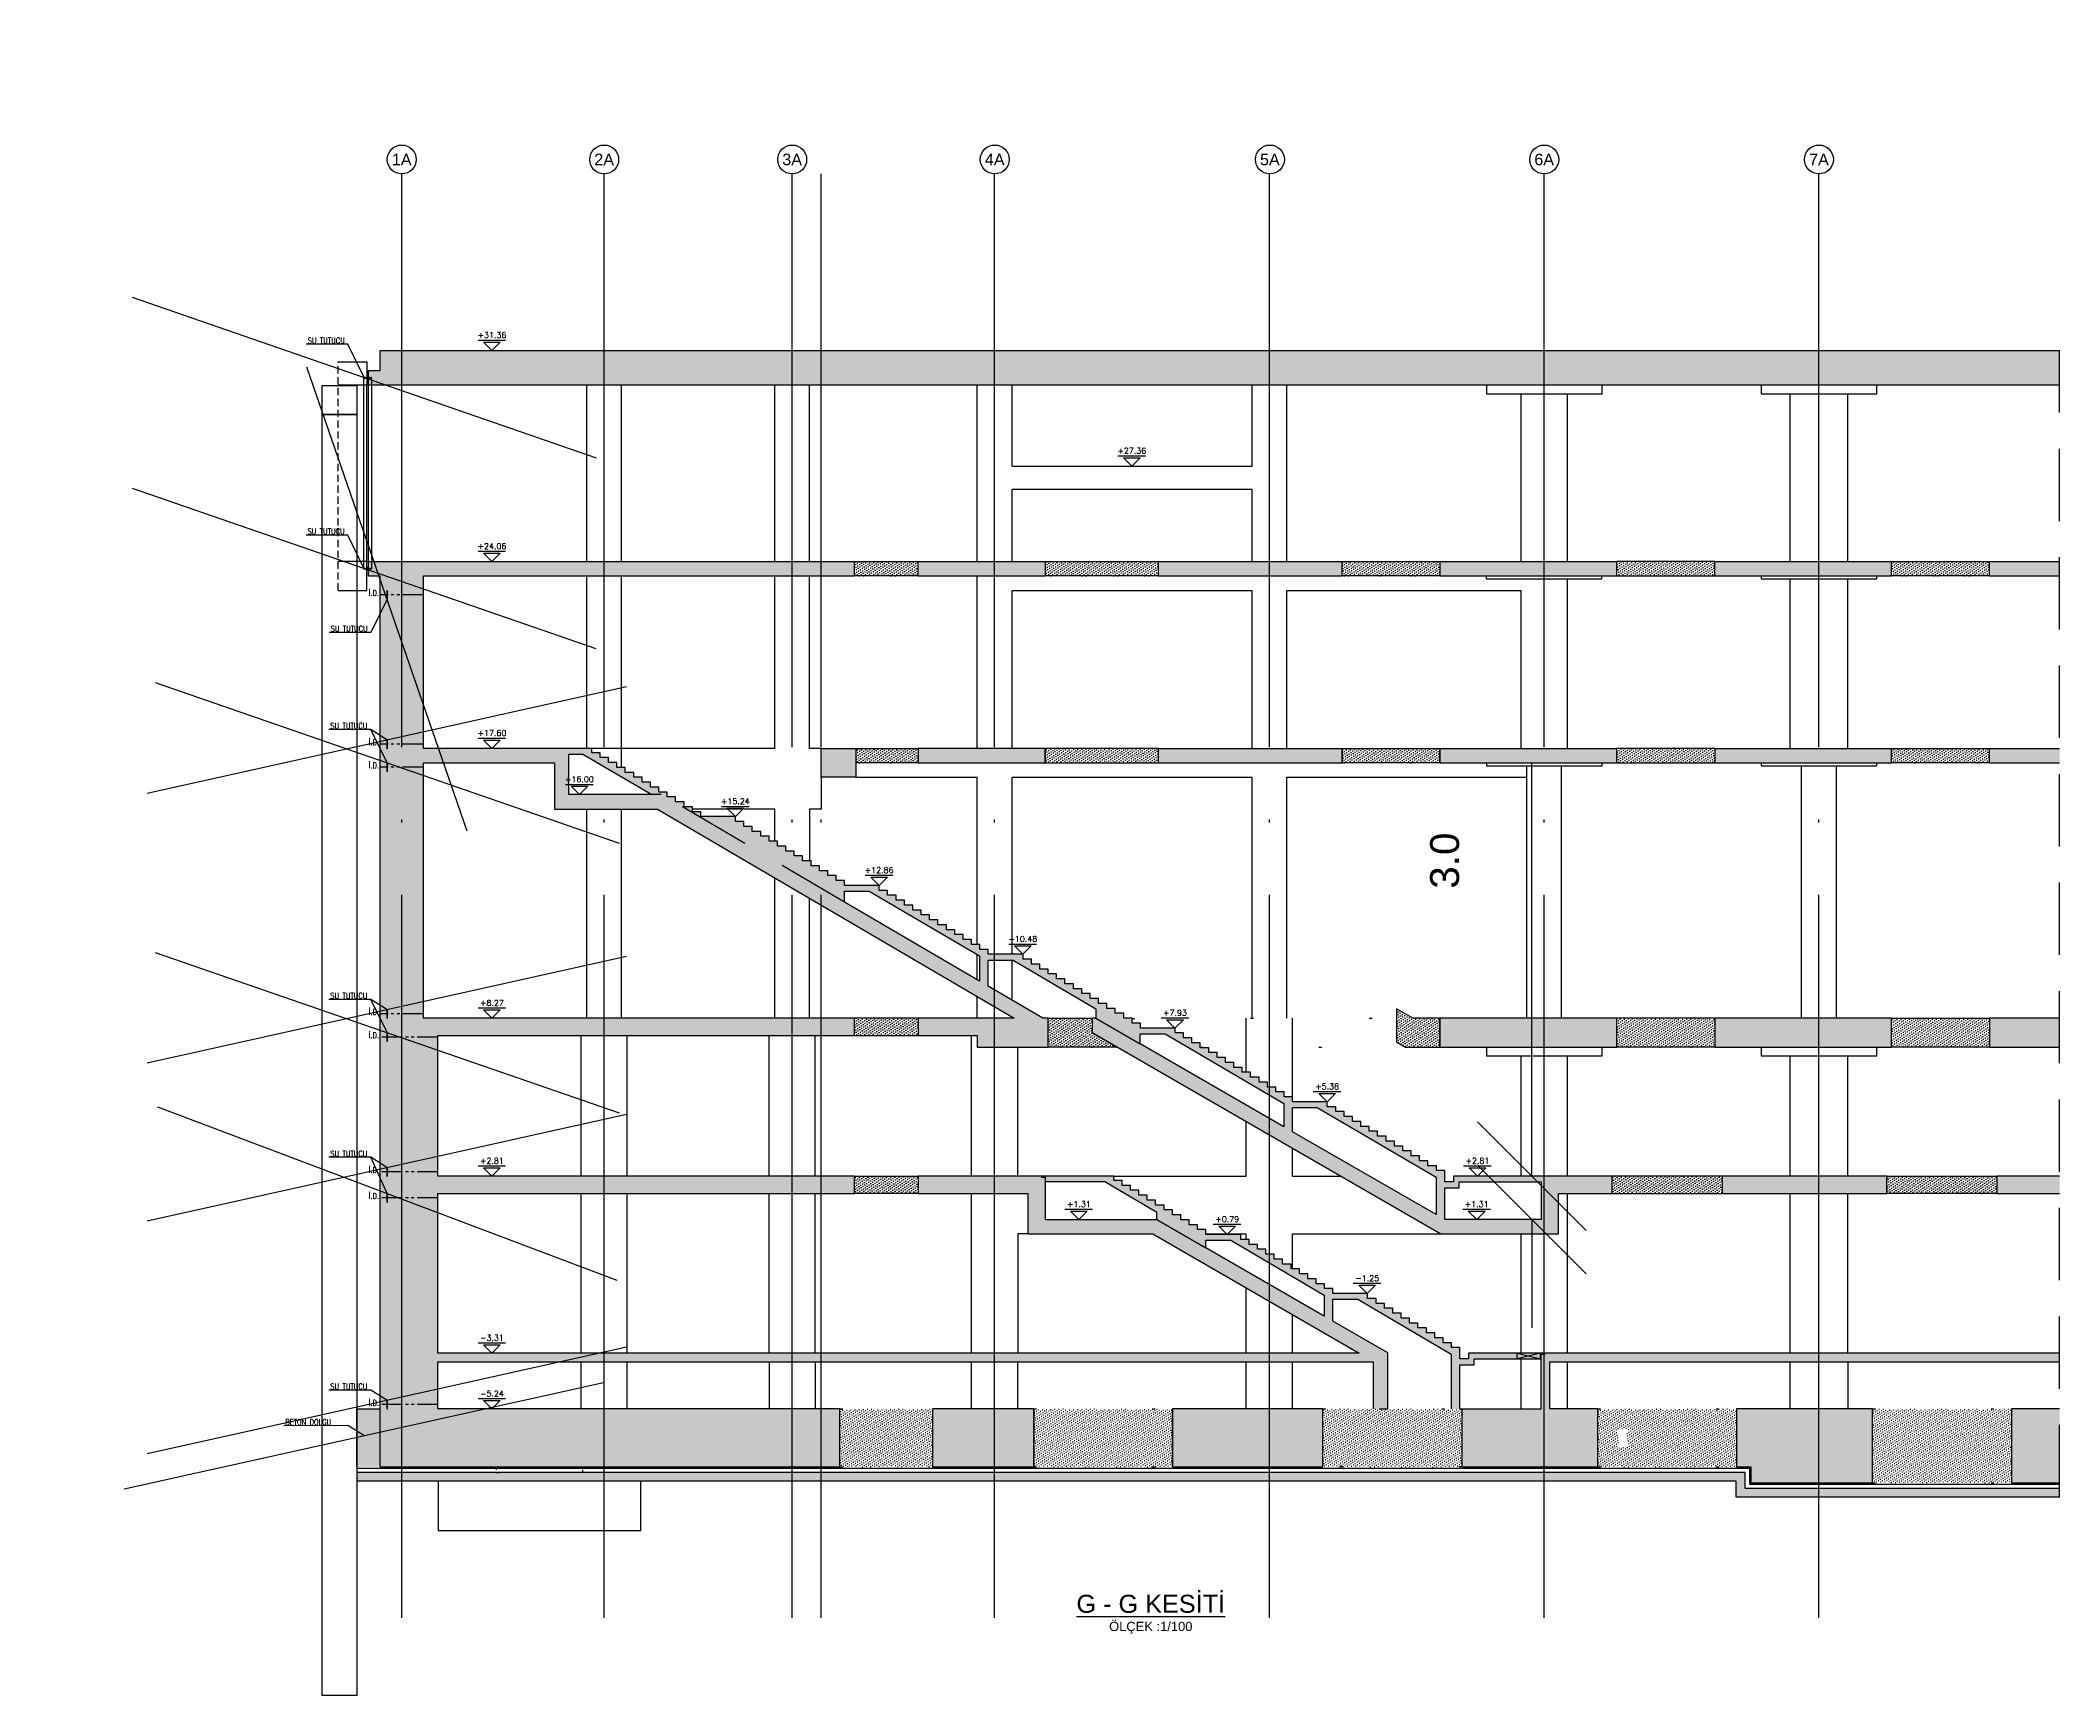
# Model space of a CAD drawing. Header units: millimetres. Extents: x 400392 to 401381, y 4543975 to 4544147.
# Drawn here: x 401148.4 to 401218.2, y 4544001.1 to 4544058.3 of the extents above; entities that cross this region are included whole.
import ezdxf
from ezdxf.enums import TextEntityAlignment as Align

# ---------------------------------------------------------------- set-up
doc = ezdxf.new("R2010")
doc.units = ezdxf.units.MM
for name, pattern in [('ACAD_ISO05W100', [33, 24, -3, 0, -3, 0, -3]), ('AKS', [3, 2.5, -0.25, 0, -0.25]), ('CIZGI', [0.4, 0.25, -0.15]), ('CONTINU', [0]), ('Dot', [4, 0, -4]), ('HIDDEN', [0.375, 0.25, -0.125]), ('UUC-ST-KAL-I05-101-U-000$0$ACAD_ISO05W100', [33, 24, -3, 0, -3, 0, -3])]:
    doc.linetypes.add(name, pattern=pattern)
for name, color, linetype in [('aks prota', 2, 'AKS'), ('caks prota', 4, 'Continuous'), ('görünüş prota', 4, 'Continuous'), ('inşaat derzi prota', 11, 'Continuous'), ('kesik prota', 2, 'CIZGI'), ('kesit prota', 1, 'Continuous'), ('kesit tarama prota', 252, 'Continuous'), ('kolon tarama prota', 252, 'Continuous'), ('kot prota', 4, 'Continuous'), ('merdiven prota', 2, 'Continuous'), ('not yazısı prota', 6, 'Continuous'), ('not çizgisi prota', 4, 'Continuous'), ('PRT-CST-rc_level', 6, 'Continuous'), ('PRT-CST-rc_levermark', 4, 'Continuous'), ('st_s_su tutucu', 2, 'Continuous'), ('st_s_ölçü', 4, 'Continuous'), ('t35 prota', 3, 'Continuous'), ('taks prota', 7, 'Continuous'), ('TARAMA', 8, 'Continuous'), ('temel prota', 6, 'Continuous'), ('tplan prota', 7, 'Continuous'), ('UUC-ST-KAL-I05-101-U-000$0$st_s_su tutucu', 2, 'Continuous'), ('ölçü prota', 4, 'Continuous')]:
    doc.layers.add(name, color=color, linetype=linetype)
doc.layers.add('PRT-KD-kazik', color=172, linetype='Continuous', lineweight=25)
doc.styles.add('Arial', font='Arial.ttf')
doc.styles.add('OLCU', font='romanstw.shx')
doc.styles.get("Standard").update_dxf_attribs({"font": 'Arial.ttf'})
doc.styles.add('TAKS', font='Arial Unicode.ttf')
doc.styles.add('TSIMPLEX', font='romanstw.shx')
doc.dimstyles.new('1-100', dxfattribs={"dimscale": 0.5, "dimtxt": 2, "dimasz": 7.5, "dimexe": 3, "dimexo": 5, "dimgap": 5, "dimtad": 3, "dimdec": 1, "dimlfac": 2, "dimzin": 9, "dimdsep": 46, "dimtxsty": 'Standard', "dimblk": 'OBLIQUE', "dimcen": 0.09, "dimclrd": 3, "dimclre": 3, "dimclrt": 1, "dimadec": 3, "dimazin": 0, "dimtfac": 1, "dimtdec": 1, "dimtofl": 0, "dimtmove": 0, "dimatfit": 3, "dimfxl": 4, "dimtolj": 1, "dimtzin": 0, "dimarcsym": 0})
doc.dimstyles.new('1-50', dxfattribs={"dimtxt": 10, "dimasz": 4, "dimexe": 4, "dimexo": 8, "dimgap": 4, "dimtad": 1, "dimdec": 1, "dimrnd": 0.05, "dimzin": 9, "dimdsep": 46, "dimtxsty": 'OLCU', "dimblk1": 'OBLIQUE', "dimblk2": 'OBLIQUE', "dimsah": 1, "dimcen": 2, "dimdle": 4, "dimclrd": 4, "dimclre": 4, "dimclrt": 3, "dimadec": 1, "dimazin": 0, "dimtfac": 1, "dimtdec": 1, "dimtix": 1, "dimtmove": 2, "dimatfit": 3, "dimldrblk": 'OBLIQUE', "dimfxl": 1, "dimtvp": 1, "dimtolj": 1, "dimtzin": 1, "dimarcsym": 0})
pattern_1 = [(36, (401060.17728, 4543702.77292), (-0.014547592, 0.087543451), [0, -0.079375])]
pattern_2 = [(36, (401039.57941, 4544167.70532), (-0.014547592, 0.08754345), [0, -0.079375])]

# ---------------------------------------------------------------- blocks, each defined once
blk = doc.blocks.new('KOTK5')
at = {"layer": 'PRT-CST-rc_levermark'}
blk.add_line((217, 160), (-213, 160), dxfattribs=at)
blk.add_lwpolyline([(130, 130), (-130, 130), (0, 0)], close=True, dxfattribs=at)
at = {"layer": 'PRT-CST-rc_level', "style": 'OLCU'}
blk.add_attdef('000.00', text='', height=90, dxfattribs=at).set_placement((0, 193), align=Align.CENTER)
blk = doc.blocks.new('_Oblique')
at = {"layer": 'st_s_ölçü', "lineweight": -2}
blk.add_line((-0.5, -0.5), (0.5, 0.5), dxfattribs=at)
blk = doc.blocks.new('D')
at = {"layer": 'st_s_su tutucu', "linetype": 'CONTINU', "ltscale": 0.2}
for p, q in [((-39988, 52508), (-39993, 52508)), ((-39993, 52508), (-39993, 52507)), ((-39993, 52507), (-39991, 52506)), ((-39991, 52499), (-39992, 52499)), ((-39992, 52499), (-39992, 52498)), ((-39991, 52506), (-39991, 52499)), ((-39990, 52506), (-39988, 52507)), ((-39990, 52499), (-39990, 52506)), ((-39989, 52499), (-39990, 52499)), ((-39989, 52498), (-39989, 52499)), ((-39988, 52507), (-39988, 52508)), ((-39993, 52449), (-39991, 52450)), ((-39993, 52448), (-39993, 52449)), ((-39988, 52448), (-39993, 52448)), ((-39992, 52498), (-39991, 52498)), ((-39991, 52489), (-39992, 52489)), ((-39992, 52489), (-39992, 52488)), ((-39992, 52488), (-39991, 52488)), ((-39991, 52479), (-39992, 52479)), ((-39992, 52479), (-39992, 52478)), ((-39992, 52478), (-39991, 52478)), ((-39992, 52468), (-39992, 52469)), ((-39992, 52469), (-39991, 52469)), ((-39991, 52468), (-39992, 52468)), ((-39992, 52458), (-39992, 52459)), ((-39992, 52459), (-39991, 52459)), ((-39991, 52458), (-39992, 52458)), ((-39991, 52498), (-39991, 52489)), ((-39991, 52488), (-39991, 52479)), ((-39991, 52469), (-39991, 52478)), ((-39991, 52459), (-39991, 52468)), ((-39991, 52450), (-39991, 52458)), ((-39990, 52489), (-39990, 52498)), ((-39990, 52498), (-39989, 52498)), ((-39989, 52489), (-39990, 52489)), ((-39990, 52479), (-39990, 52488)), ((-39990, 52488), (-39989, 52488)), ((-39989, 52479), (-39990, 52479)), ((-39990, 52478), (-39989, 52478)), ((-39990, 52478), (-39990, 52469)), ((-39990, 52469), (-39989, 52469)), ((-39989, 52468), (-39990, 52468)), ((-39990, 52468), (-39990, 52459)), ((-39990, 52459), (-39989, 52459)), ((-39989, 52458), (-39990, 52458)), ((-39990, 52458), (-39990, 52450)), ((-39990, 52450), (-39988, 52449)), ((-39989, 52488), (-39989, 52489)), ((-39989, 52478), (-39989, 52479)), ((-39989, 52469), (-39989, 52468)), ((-39989, 52459), (-39989, 52458)), ((-39988, 52449), (-39988, 52448))]:
    blk.add_line(p, q, dxfattribs=at)
blk = doc.blocks.new('*D76')
at = {"layer": 'DEFPOINTS', "color": 0, "transparency": 16777216}
for p in [(401199.935, 4544019.015), (401200.257, 4544019.015), (401200.257, 4544017.515)]:
    blk.add_point(p, dxfattribs=at)
at = {"layer": 'temel prota', "color": 3, "lineweight": -2, "transparency": 16777216}
for p, q in [((401199.935, 4544019.015), (401199.935, 4544033.331)), ((401199.935, 4544019.015), (401198.435, 4544019.015)), ((401199.935, 4544017.515), (401198.435, 4544017.515)), ((401199.935, 4544017.515), (401199.935, 4544013.765))]:
    blk.add_line(p, q, dxfattribs=at)
at = {"layer": 'temel prota', "color": 3, "lineweight": -2, "transparency": 16777216, "xscale": 3.75, "yscale": 3.75, "zscale": 3.75}
for p, rotation in [((401199.935, 4544019.015), 270), ((401199.935, 4544017.515), 90)]:
    blk.add_blockref('_Oblique', p, dxfattribs=dict(at, rotation=rotation))
at = {"layer": 'temel prota', "color": 1, "transparency": 16777216, "insert": (401196.924, 4544029.923), "char_height": 1, "attachment_point": 5, "rotation": 90}
blk.add_mtext('\\A1;3.0', dxfattribs=at)

msp = doc.modelspace()

# ---------------------------------------------------------------- hatches: boundary and pattern name
at = {"layer": 'kesit tarama prota'}
h = msp.add_hatch(color=256, dxfattribs=at)
h.dxf.hatch_style = 1
h.paths.add_polyline_path([(401160.111, 4544047.565), (401160.111, 4544046.865), (401159.711, 4544046.865), (401159.711, 4544046.365), (401218.18, 4544046.365), (401218.18, 4544047.565)])
h = msp.add_hatch(color=256, dxfattribs=at)
h.dxf.hatch_style = 1
h.paths.add_polyline_path([(401162.111, 4544023.875), (401176.511, 4544023.875), (401176.511, 4544024.475), (401161.611, 4544024.475), (401161.611, 4544033.305), (401166.144, 4544033.305), (401166.144, 4544031.705), (401169.7, 4544031.705), (401182.034, 4544024.475), (401178.711, 4544024.475), (401178.711, 4544023.875), (401180.761, 4544023.875), (401180.761, 4544023.473), (401183.208, 4544023.473), (401183.208, 4544024.475), (401183.022, 4544024.475), (401181.142, 4544025.577), (401181.142, 4544026.485), (401181.997, 4544026.485), (401184.864, 4544024.804), (401184.864, 4544024.474), (401184.729, 4544024.474), (401184.729, 4544023.975), (401196.784, 4544017.015), (401200.857, 4544017.015), (401200.857, 4544018.415), (401202.711, 4544018.415), (401202.711, 4544019.015), (401197.222, 4544019.015), (401197.222, 4544018.815), (401196.922, 4544018.815), (401196.922, 4544019.205), (401196.632, 4544019.205), (401196.632, 4544019.375), (401196.342, 4544019.375), (401196.342, 4544019.545), (401196.052, 4544019.545), (401196.052, 4544019.715), (401195.762, 4544019.715), (401195.762, 4544019.885), (401195.472, 4544019.885), (401195.472, 4544020.055), (401195.182, 4544020.055), (401195.182, 4544020.225), (401194.892, 4544020.225), (401194.892, 4544020.395), (401194.602, 4544020.395), (401194.602, 4544020.565), (401194.312, 4544020.565), (401194.312, 4544020.735), (401194.022, 4544020.735), (401194.022, 4544020.905), (401193.732, 4544020.905), (401193.732, 4544021.075), (401193.442, 4544021.075), (401193.442, 4544021.245), (401193.152, 4544021.245), (401193.152, 4544021.415), (401192.862, 4544021.415), (401192.862, 4544021.585), (401191.662, 4544021.585), (401191.662, 4544021.755), (401191.372, 4544021.755), (401191.372, 4544021.925), (401191.082, 4544021.925), (401191.082, 4544022.095), (401190.792, 4544022.095), (401190.792, 4544022.265), (401190.502, 4544022.265), (401190.502, 4544022.435), (401190.212, 4544022.435), (401190.212, 4544022.605), (401189.922, 4544022.605), (401189.922, 4544022.775), (401189.632, 4544022.775), (401189.632, 4544022.945), (401189.342, 4544022.945), (401189.342, 4544023.115), (401189.052, 4544023.115), (401189.052, 4544023.285), (401188.762, 4544023.285), (401188.762, 4544023.455), (401188.472, 4544023.455), (401188.472, 4544023.625), (401188.182, 4544023.625), (401188.182, 4544023.795), (401187.892, 4544023.795), (401187.892, 4544023.965), (401187.602, 4544023.965), (401187.602, 4544024.135), (401186.402, 4544024.135), (401186.402, 4544024.305), (401186.112, 4544024.305), (401186.112, 4544024.475), (401185.822, 4544024.475), (401185.822, 4544024.645), (401185.532, 4544024.645), (401185.532, 4544024.815), (401185.242, 4544024.815), (401185.242, 4544024.985), (401184.952, 4544024.985), (401184.952, 4544025.155), (401184.662, 4544025.155), (401184.662, 4544025.325), (401184.372, 4544025.325), (401184.372, 4544025.495), (401184.082, 4544025.495), (401184.082, 4544025.665), (401183.792, 4544025.665), (401183.792, 4544025.835), (401183.502, 4544025.835), (401183.502, 4544026.005), (401183.212, 4544026.005), (401183.212, 4544026.175), (401182.922, 4544026.175), (401182.922, 4544026.345), (401182.632, 4544026.345), (401182.632, 4544026.515), (401182.342, 4544026.515), (401182.342, 4544026.685), (401181.142, 4544026.685), (401181.142, 4544026.855), (401180.852, 4544026.855), (401180.852, 4544027.025), (401180.562, 4544027.025), (401180.562, 4544027.195), (401180.272, 4544027.195), (401180.272, 4544027.365), (401179.982, 4544027.365), (401179.982, 4544027.535), (401179.692, 4544027.535), (401179.692, 4544027.705), (401179.402, 4544027.705), (401179.402, 4544027.875), (401179.112, 4544027.875), (401179.112, 4544028.045), (401178.822, 4544028.045), (401178.822, 4544028.215), (401178.532, 4544028.215), (401178.532, 4544028.385), (401178.242, 4544028.385), (401178.242, 4544028.555), (401177.952, 4544028.555), (401177.952, 4544028.725), (401177.662, 4544028.725), (401177.662, 4544028.895), (401177.372, 4544028.895), (401177.372, 4544029.065), (401176.172, 4544029.065), (401176.172, 4544029.235), (401175.882, 4544029.235), (401175.882, 4544029.405), (401175.592, 4544029.405), (401175.592, 4544029.575), (401175.302, 4544029.575), (401175.302, 4544029.745), (401175.012, 4544029.745), (401175.012, 4544029.915), (401174.722, 4544029.915), (401174.722, 4544030.085), (401174.432, 4544030.085), (401174.432, 4544030.255), (401174.142, 4544030.255), (401174.142, 4544030.425), (401173.852, 4544030.425), (401173.852, 4544030.595), (401173.562, 4544030.595), (401173.562, 4544030.765), (401173.272, 4544030.765), (401173.272, 4544030.935), (401172.982, 4544030.935), (401172.982, 4544031.105), (401172.692, 4544031.105), (401172.692, 4544031.275), (401172.402, 4544031.275), (401172.402, 4544031.445), (401171.202, 4544031.445), (401171.202, 4544031.615), (401170.912, 4544031.615), (401170.912, 4544031.785), (401170.622, 4544031.785), (401170.622, 4544031.955), (401170.332, 4544031.955), (401170.332, 4544032.125), (401170.042, 4544032.125), (401170.042, 4544032.295), (401169.752, 4544032.295), (401169.752, 4544032.465), (401169.462, 4544032.465), (401169.462, 4544032.635), (401169.172, 4544032.635), (401169.172, 4544032.805), (401168.882, 4544032.805), (401168.882, 4544032.975), (401168.592, 4544032.975), (401168.592, 4544033.145), (401168.302, 4544033.145), (401168.302, 4544033.315), (401168.012, 4544033.315), (401168.012, 4544033.485), (401167.722, 4544033.485), (401167.722, 4544033.655), (401167.432, 4544033.655), (401167.432, 4544033.805), (401161.611, 4544033.805), (401161.611, 4544039.765), (401176.511, 4544039.765), (401176.511, 4544040.265), (401159.711, 4544040.265), (401159.711, 4544039.765), (401160.111, 4544039.765), (401160.111, 4544008.965), (401176.011, 4544008.965), (401176.011, 4544010.965), (401162.111, 4544010.965), (401162.111, 4544012.595), (401194.453, 4544012.595), (401194.453, 4544010.965), (401194.953, 4544010.965), (401194.953, 4544012.903), (401193.057, 4544013.997), (401193.057, 4544014.755), (401193.912, 4544014.755), (401197.147, 4544012.859), (401197.147, 4544010.965), (401197.447, 4544010.965), (401197.447, 4544012.495), (401197.942, 4544012.495), (401197.942, 4544012.695), (401200.253, 4544012.695), (401200.253, 4544010.965), (401197.511, 4544010.965), (401197.511, 4544008.965), (401202.211, 4544008.965), (401202.211, 4544010.965), (401200.553, 4544010.965), (401200.553, 4544012.595), (401218.18, 4544012.595), (401218.18, 4544012.895), (401197.742, 4544012.895), (401197.742, 4544012.695), (401197.447, 4544012.695), (401197.447, 4544013.085), (401197.157, 4544013.085), (401197.157, 4544013.255), (401196.867, 4544013.255), (401196.867, 4544013.425), (401196.577, 4544013.425), (401196.577, 4544013.595), (401196.287, 4544013.595), (401196.287, 4544013.765), (401195.997, 4544013.765), (401195.997, 4544013.935), (401195.707, 4544013.935), (401195.707, 4544014.105), (401195.417, 4544014.105), (401195.417, 4544014.275), (401195.127, 4544014.275), (401195.127, 4544014.445), (401194.837, 4544014.445), (401194.837, 4544014.615), (401194.547, 4544014.615), (401194.547, 4544014.785), (401194.257, 4544014.785), (401194.257, 4544014.955), (401193.057, 4544014.955), (401193.057, 4544015.125), (401192.767, 4544015.125), (401192.767, 4544015.295), (401192.477, 4544015.295), (401192.477, 4544015.465), (401192.187, 4544015.465), (401192.187, 4544015.635), (401191.897, 4544015.635), (401191.897, 4544015.805), (401191.607, 4544015.805), (401191.607, 4544015.975), (401191.317, 4544015.975), (401191.317, 4544016.145), (401191.027, 4544016.145), (401191.027, 4544016.315), (401190.737, 4544016.315), (401190.737, 4544016.485), (401190.447, 4544016.485), (401190.447, 4544016.655), (401190.157, 4544016.655), (401190.157, 4544016.825), (401189.867, 4544016.825), (401189.867, 4544016.995), (401188.667, 4544016.995), (401188.667, 4544017.165), (401188.377, 4544017.165), (401188.377, 4544017.335), (401188.087, 4544017.335), (401188.087, 4544017.505), (401187.797, 4544017.505), (401187.797, 4544017.675), (401187.507, 4544017.675), (401187.507, 4544017.845), (401187.217, 4544017.845), (401187.217, 4544018.015), (401186.927, 4544018.015), (401186.927, 4544018.185), (401186.637, 4544018.185), (401186.637, 4544018.355), (401186.347, 4544018.355), (401186.347, 4544018.525), (401186.057, 4544018.525), (401186.057, 4544018.695), (401185.767, 4544018.695), (401185.767, 4544018.865), (401185.477, 4544018.865), (401185.477, 4544019.015), (401178.711, 4544019.015), (401178.711, 4544018.415), (401182.51, 4544018.415), (401182.51, 4544017.015), (401186.83, 4544017.015), (401193.966, 4544012.895), (401162.111, 4544012.895), (401162.111, 4544018.415), (401176.511, 4544018.415), (401176.511, 4544019.015), (401162.111, 4544019.015)])
h.paths.add_polyline_path([(401166.644, 4544032.205), (401166.644, 4544033.605), (401167.122, 4544033.605), (401169.51, 4544032.205)], flags=16)
h.paths.add_polyline_path([(401176.172, 4544028.491), (401176.172, 4544028.865), (401177.027, 4544028.865), (401180.842, 4544026.629), (401180.842, 4544025.753)], flags=16)
h.paths.add_polyline_path([(401183.11, 4544018.815), (401185.167, 4544018.815), (401186.964, 4544017.761), (401186.964, 4544017.515), (401183.11, 4544017.515)], flags=16)
h.paths.add_polyline_path([(401186.392, 4544023.592), (401186.392, 4544023.935), (401187.257, 4544023.935), (401191.362, 4544021.529), (401191.362, 4544020.723)], flags=16)
h.paths.add_polyline_path([(401188.667, 4544016.795), (401189.522, 4544016.795), (401192.757, 4544014.899), (401192.757, 4544014.17), (401188.667, 4544016.532)], flags=16)
h.paths.add_polyline_path([(401191.662, 4544021.385), (401192.517, 4544021.385), (401196.622, 4544018.979), (401196.622, 4544017.686), (401191.662, 4544020.55)], flags=16)
h.paths.add_polyline_path([(401196.922, 4544018.615), (401197.422, 4544018.615), (401197.422, 4544018.815), (401200.257, 4544018.815), (401200.257, 4544017.515), (401196.922, 4544017.515)], flags=16)
h = msp.add_hatch(dxfattribs=at)
h.set_pattern_fill('DOTS', color=2, scale=0.05, angle=36)
h.set_pattern_definition(pattern_1)
h.paths.add_polyline_path([(401178.711, 4544040.265), (401176.511, 4544040.265), (401176.511, 4544039.765), (401178.711, 4544039.765)])
h = msp.add_hatch(color=256, dxfattribs=at)
h.dxf.hatch_style = 1
h.paths.add_polyline_path([(401183.11, 4544040.265), (401178.711, 4544040.265), (401178.711, 4544039.765), (401183.11, 4544039.765)])
h = msp.add_hatch(dxfattribs=at)
h.set_pattern_fill('DOTS', color=2, scale=0.05, angle=36)
h.set_pattern_definition(pattern_1)
h.paths.add_polyline_path([(401187.011, 4544040.265), (401183.11, 4544040.265), (401183.11, 4544039.765), (401187.011, 4544039.765)])
h = msp.add_hatch(color=256, dxfattribs=at)
h.dxf.hatch_style = 1
h.paths.add_polyline_path([(401193.373, 4544040.265), (401187.011, 4544040.265), (401187.011, 4544039.765), (401193.373, 4544039.765)])
h = msp.add_hatch(dxfattribs=at)
h.set_pattern_fill('DOTS', color=2, scale=0.05, angle=36)
h.set_pattern_definition([(36, (401060.17728, 4543709.23292), (-0.014547592, 0.087543451), [0, -0.079375])])
h.paths.add_polyline_path([(401196.756, 4544040.265), (401193.373, 4544040.265), (401193.373, 4544039.765), (401196.756, 4544039.765)])
h = msp.add_hatch(color=256, dxfattribs=at)
h.dxf.hatch_style = 1
h.paths.add_polyline_path([(401202.873, 4544040.265), (401196.756, 4544040.265), (401196.756, 4544039.765), (401202.873, 4544039.765)])
h = msp.add_hatch(dxfattribs=at)
h.set_pattern_fill('DOTS', color=2, scale=0.05, angle=36)
h.set_pattern_definition(pattern_1)
h.paths.add_polyline_path([(401206.256, 4544040.265), (401202.873, 4544040.265), (401202.873, 4544039.765), (401206.256, 4544039.765)])
h = msp.add_hatch(color=256, dxfattribs=at)
h.dxf.hatch_style = 1
h.paths.add_polyline_path([(401212.373, 4544040.265), (401206.256, 4544040.265), (401206.256, 4544039.765), (401212.373, 4544039.765)])
h = msp.add_hatch(dxfattribs=at)
h.set_pattern_fill('DOTS', color=2, scale=0.05, angle=36)
h.set_pattern_definition(pattern_1)
h.paths.add_polyline_path([(401215.756, 4544040.265), (401212.373, 4544040.265), (401212.373, 4544039.765), (401215.756, 4544039.765)])
h = msp.add_hatch(color=256, dxfattribs=at)
h.dxf.hatch_style = 1
h.paths.add_polyline_path([(401218.18, 4544040.265), (401215.756, 4544040.265), (401215.756, 4544039.765), (401218.18, 4544039.765)])
h = msp.add_hatch(color=256, dxfattribs=at)
h.dxf.hatch_style = 1
h.paths.add_polyline_path([(401175.361, 4544033.805), (401176.561, 4544033.805), (401176.561, 4544032.805), (401175.361, 4544032.805)])
h.paths.add_polyline_path([(401183.11, 4544033.805), (401178.711, 4544033.805), (401178.711, 4544033.305), (401183.11, 4544033.305)])
h = msp.add_hatch(dxfattribs=at)
h.set_pattern_fill('DOTS', color=2, scale=0.05, angle=36)
h.set_pattern_definition([(36, (401060.17728, 4543696.31292), (-0.014547592, 0.087543451), [0, -0.079375])])
h.paths.add_polyline_path([(401178.711, 4544033.805), (401176.561, 4544033.805), (401176.561, 4544033.305), (401178.711, 4544033.305)])
h = msp.add_hatch(dxfattribs=at)
h.set_pattern_fill('DOTS', color=2, scale=0.05, angle=36)
h.set_pattern_definition(pattern_1)
h.paths.add_polyline_path([(401187.011, 4544033.805), (401183.11, 4544033.805), (401183.11, 4544033.305), (401187.011, 4544033.305)])
h = msp.add_hatch(color=256, dxfattribs=at)
h.dxf.hatch_style = 1
h.paths.add_polyline_path([(401193.373, 4544033.805), (401187.011, 4544033.805), (401187.011, 4544033.305), (401193.373, 4544033.305)])
h = msp.add_hatch(dxfattribs=at)
h.set_pattern_fill('DOTS', color=2, scale=0.05, angle=36)
h.set_pattern_definition(pattern_1)
h.paths.add_polyline_path([(401196.756, 4544033.805), (401193.373, 4544033.805), (401193.373, 4544033.305), (401196.756, 4544033.305)])
h = msp.add_hatch(color=256, dxfattribs=at)
h.dxf.hatch_style = 1
h.paths.add_polyline_path([(401202.873, 4544033.805), (401196.756, 4544033.805), (401196.756, 4544033.305), (401202.873, 4544033.305)])
h = msp.add_hatch(dxfattribs=at)
h.set_pattern_fill('DOTS', color=2, scale=0.05, angle=36)
h.set_pattern_definition(pattern_1)
h.paths.add_polyline_path([(401206.256, 4544033.805), (401202.873, 4544033.805), (401202.873, 4544033.305), (401206.256, 4544033.305)])
h = msp.add_hatch(color=256, dxfattribs=at)
h.dxf.hatch_style = 1
h.paths.add_polyline_path([(401212.373, 4544033.805), (401206.256, 4544033.805), (401206.256, 4544033.305), (401212.373, 4544033.305)])
h = msp.add_hatch(dxfattribs=at)
h.set_pattern_fill('DOTS', color=2, scale=0.05, angle=36)
h.set_pattern_definition(pattern_1)
h.paths.add_polyline_path([(401215.756, 4544033.805), (401212.373, 4544033.805), (401212.373, 4544033.305), (401215.756, 4544033.305)])
h = msp.add_hatch(color=256, dxfattribs=at)
h.dxf.hatch_style = 1
h.paths.add_polyline_path([(401218.18, 4544033.805), (401215.756, 4544033.805), (401215.756, 4544033.305), (401218.18, 4544033.305)])
h = msp.add_hatch(dxfattribs=at)
h.set_pattern_fill('DOTS', color=2, scale=0.05, angle=36)
h.set_pattern_definition(pattern_1)
h.paths.add_polyline_path([(401178.711, 4544024.475), (401176.511, 4544024.475), (401176.511, 4544023.875), (401178.711, 4544023.875)])
h = msp.add_hatch(dxfattribs=at)
h.set_pattern_fill('DOTS', color=2, scale=0.05, angle=36)
h.set_pattern_definition([(36, (401066.87513, 4543702.77292), (-0.014547592, 0.087543451), [0, -0.079375])])
h.paths.add_polyline_path([(401184.729, 4544023.975), (401184.729, 4544024.473), (401183.208, 4544024.475), (401183.208, 4544023.473), (401185.598, 4544023.473)])
h = msp.add_hatch(dxfattribs=at)
h.set_pattern_fill('DOTS', color=2, scale=0.05, angle=36)
h.set_pattern_definition([(36, (401050.66378, 4543702.77292), (-0.014547592, 0.087543451), [0, -0.079375])])
h.paths.add_polyline_path([(401196.756, 4544024.475), (401195.821, 4544024.475), (401195.253, 4544024.802), (401195.253, 4544024.475), (401195.253, 4544023.648), (401195.553, 4544023.475), (401196.756, 4544023.475)])
h = msp.add_hatch(color=256, dxfattribs=at)
h.dxf.hatch_style = 1
h.paths.add_polyline_path([(401202.873, 4544024.475), (401196.756, 4544024.475), (401196.756, 4544023.475), (401202.873, 4544023.475)])
h = msp.add_hatch(dxfattribs=at)
h.set_pattern_fill('DOTS', color=2, scale=0.05, angle=36)
h.set_pattern_definition(pattern_1)
h.paths.add_polyline_path([(401206.256, 4544024.475), (401202.873, 4544024.475), (401202.873, 4544023.475), (401206.256, 4544023.475)])
h = msp.add_hatch(color=256, dxfattribs=at)
h.dxf.hatch_style = 1
h.paths.add_polyline_path([(401212.373, 4544024.475), (401206.256, 4544024.475), (401206.256, 4544023.475), (401212.373, 4544023.475)])
h = msp.add_hatch(dxfattribs=at)
h.set_pattern_fill('DOTS', color=2, scale=0.05, angle=36)
h.set_pattern_definition(pattern_1)
h.paths.add_polyline_path([(401215.756, 4544024.475), (401212.373, 4544024.475), (401212.373, 4544023.475), (401215.756, 4544023.475)])
h = msp.add_hatch(color=256, dxfattribs=at)
h.dxf.hatch_style = 1
h.paths.add_polyline_path([(401218.18, 4544024.475), (401215.756, 4544024.475), (401215.756, 4544023.475), (401218.18, 4544023.475)])
h = msp.add_hatch(dxfattribs=at)
h.set_pattern_fill('DOTS', color=2, scale=0.05, angle=36)
h.set_pattern_definition(pattern_1)
h.paths.add_polyline_path([(401178.711, 4544019.015), (401176.511, 4544019.015), (401176.511, 4544018.415), (401178.711, 4544018.415)])
h = msp.add_hatch(dxfattribs=at)
h.set_pattern_fill('DOTS', color=2, scale=0.05, angle=36)
h.set_pattern_definition(pattern_1)
h.paths.add_polyline_path([(401206.511, 4544019.015), (401202.711, 4544019.015), (401202.711, 4544018.415), (401206.511, 4544018.415)])
h = msp.add_hatch(color=256, dxfattribs=at)
h.dxf.hatch_style = 1
h.paths.add_polyline_path([(401212.211, 4544019.015), (401206.511, 4544019.015), (401206.511, 4544018.415), (401212.211, 4544018.415)])
h = msp.add_hatch(dxfattribs=at)
h.set_pattern_fill('DOTS', color=2, scale=0.05, angle=36)
h.set_pattern_definition(pattern_1)
h.paths.add_polyline_path([(401216.011, 4544019.015), (401212.211, 4544019.015), (401212.211, 4544018.415), (401216.011, 4544018.415)])
h = msp.add_hatch(color=256, dxfattribs=at)
h.dxf.hatch_style = 1
h.paths.add_polyline_path([(401218.18, 4544019.015), (401216.011, 4544019.015), (401216.011, 4544018.415), (401218.18, 4544018.415)])
h = msp.add_hatch(color=256, dxfattribs=at)
h.dxf.hatch_style = 1
h.paths.add_polyline_path([(401160.111, 4544010.965), (401159.311, 4544010.965), (401159.311, 4544008.965), (401160.111, 4544008.965)])
h = msp.add_hatch(dxfattribs=at)
h.set_pattern_fill('DOTS', color=2, scale=0.05, angle=36)
h.set_pattern_definition(pattern_2)
h.paths.add_polyline_path([(401179.211, 4544010.965), (401176.011, 4544010.965), (401176.011, 4544008.965), (401179.211, 4544008.965)])
h = msp.add_hatch(color=256, dxfattribs=at)
h.dxf.hatch_style = 1
h.paths.add_polyline_path([(401182.711, 4544010.965), (401179.211, 4544010.965), (401179.211, 4544008.965), (401182.711, 4544008.965)], flags=17)
h = msp.add_hatch(dxfattribs=at)
h.set_pattern_fill('DOTS', color=2, scale=0.05, angle=36)
h.set_pattern_definition(pattern_2)
h.paths.add_polyline_path([(401187.511, 4544010.965), (401182.711, 4544010.965), (401182.711, 4544008.965), (401187.511, 4544008.965)])
h = msp.add_hatch(color=256, dxfattribs=at)
h.dxf.hatch_style = 1
h.paths.add_polyline_path([(401192.711, 4544010.965), (401187.511, 4544010.965), (401187.511, 4544008.965), (401192.711, 4544008.965)])
h = msp.add_hatch(dxfattribs=at)
h.set_pattern_fill('DOTS', color=2, scale=0.05, angle=36)
h.set_pattern_definition(pattern_2)
h.paths.add_polyline_path([(401197.511, 4544010.965), (401192.711, 4544010.965), (401192.711, 4544008.965), (401197.511, 4544008.965)])
h = msp.add_hatch(dxfattribs=at)
h.set_pattern_fill('DOTS', color=2, scale=0.05, angle=36)
h.set_pattern_definition(pattern_2)
h.paths.add_polyline_path([(401207.011, 4544010.965), (401202.211, 4544010.965), (401202.211, 4544008.965), (401207.011, 4544008.965)])
h.paths.add_polyline_path([(401203.222, 4544009.658), (401203.222, 4544010.272), (401202.922, 4544010.272), (401202.922, 4544009.658)], flags=16)
h = msp.add_hatch(color=256, dxfattribs=at)
h.dxf.hatch_style = 1
h.paths.add_polyline_path([(401211.711, 4544010.965), (401207.011, 4544010.965), (401207.011, 4544008.965), (401207.503, 4544008.965), (401207.503, 4544008.415), (401211.711, 4544008.415)])
h = msp.add_hatch(dxfattribs=at)
h.set_pattern_fill('DOTS', color=2, scale=0.05, angle=36)
h.set_pattern_definition(pattern_2)
h.paths.add_polyline_path([(401216.511, 4544010.965), (401211.711, 4544010.965), (401211.711, 4544008.415), (401216.511, 4544008.415)])
h = msp.add_hatch(color=256, dxfattribs=at)
h.dxf.hatch_style = 1
h.paths.add_polyline_path([(401218.18, 4544010.965), (401216.511, 4544010.965), (401216.511, 4544008.415), (401218.18, 4544008.415)])
h = msp.add_hatch(dxfattribs=at)
h.set_pattern_fill('AR-CONC', color=253, scale=0.001)
h.set_pattern_definition([(50, (401039.57941, 4544167.70532), (0.18218467, -0.01593909), [0.01905, -0.20955]), (355, (401039.57941, 4544167.70532), (-0.03524342, 0.19105685), [0.01524, -0.16764058]), (100.451445, (401039.5946, 4544167.704), (0.14694125, 0.17511775), [0.01619001, -0.17809024]), (46.1842, (401039.5794, 4544167.75612), (0.27107904, -0.04204233), [0.028575, -0.314325]), (96.63556, (401039.602, 4544167.75262), (0.23740413, 0.24742612), [0.02428502, -0.2671356]), (351.18415, (401039.5794, 4544167.75612), (0.23740413, 0.24742612), [0.02285997, -0.25145973]), (21, (401039.60481, 4544167.74342), (0.15161439, -0.1022652), [0.01905, -0.20955]), (326, (401039.60481, 4544167.74342), (0.06180203, 0.18418797), [0.01524, -0.16764]), (71.451445, (401039.61744, 4544167.7349), (0.21341642, 0.08192277), [0.01619001, -0.17808994]), (37.5, (401039.57941, 4544167.70532), (0.003088603, 0.084555039), [0, -0.165608, 0, -0.17018, 0, -0.168275]), (7.5, (401039.57941, 4544167.70532), (0.066819663, 0.100180575), [0, -0.097028, 0, -0.161798, 0, -0.064135]), (327.5, (401039.52277, 4544167.70532), (0.135590595, -0.005728744), [0, -0.0635, 0, -0.19812, 0, -0.26289]), (317.5, (401039.49737, 4544167.70532), (0.14812918, 0.02542649), [0, -0.08255, 0, -0.131572, 0, -0.18669])])
h.paths.add_polyline_path([(401207.303, 4544008.765), (401159.311, 4544008.765), (401159.311, 4544008.465), (401207.003, 4544008.465), (401207.003, 4544007.915), (401218.18, 4544007.915), (401218.18, 4544008.215), (401207.303, 4544008.215)])

# ---------------------------------------------------------------- linework, layer by layer
at = {"layer": 'aks prota', "ltscale": 10}
for p, q in [((401160.861, 4544003.743), (401160.861, 4544053.666)), ((401167.861, 4544003.743), (401167.861, 4544053.666)), ((401174.361, 4544003.743), (401174.361, 4544053.666)), ((401175.361, 4544003.743), (401175.361, 4544053.666)), ((401181.361, 4544003.743), (401181.361, 4544053.666)), ((401190.861, 4544003.743), (401190.861, 4544053.666)), ((401200.361, 4544003.743), (401200.361, 4544053.666)), ((401209.861, 4544003.743), (401209.861, 4544053.666))]:
    msp.add_line(p, q, dxfattribs=at)
at = {"layer": 'caks prota', "ltscale": 0.05}
for centre in [(401160.861, 4544054.166), (401167.861, 4544054.166), (401174.361, 4544054.166), (401181.364, 4544054.166), (401190.877, 4544054.166), (401200.361, 4544054.166), (401209.861, 4544054.166)]:
    msp.add_circle(centre, 0.5, dxfattribs=at)
at = {"layer": 'görünüş prota'}
for p, q in [((401167.261, 4544040.265), (401167.261, 4544046.365)), ((401168.461, 4544040.265), (401168.461, 4544046.365)), ((401173.761, 4544040.265), (401173.761, 4544046.365)), ((401174.961, 4544040.265), (401174.961, 4544046.365)), ((401180.761, 4544040.265), (401180.761, 4544046.365)), ((401181.961, 4544043.566), (401181.961, 4544046.365)), ((401190.261, 4544043.566), (401190.261, 4544046.365)), ((401191.461, 4544040.265), (401191.461, 4544046.365)), ((401199.561, 4544040.265), (401199.561, 4544046.065)), ((401201.161, 4544040.265), (401201.161, 4544046.065)), ((401208.861, 4544040.265), (401208.861, 4544046.065)), ((401210.861, 4544040.265), (401210.861, 4544046.065)), ((401181.961, 4544040.265), (401181.961, 4544042.766)), ((401190.261, 4544040.265), (401190.261, 4544042.766)), ((401167.261, 4544033.805), (401167.261, 4544039.765)), ((401168.461, 4544033.145), (401168.461, 4544039.765)), ((401173.761, 4544033.805), (401173.761, 4544039.765)), ((401174.961, 4544033.805), (401174.961, 4544039.765)), ((401180.761, 4544033.805), (401180.761, 4544039.765)), ((401190.261, 4544033.805), (401190.261, 4544039.265)), ((401191.461, 4544033.805), (401191.461, 4544039.265)), ((401199.561, 4544033.805), (401199.561, 4544039.265)), ((401201.161, 4544033.805), (401201.161, 4544039.665)), ((401208.861, 4544033.805), (401208.861, 4544039.665)), ((401210.861, 4544033.805), (401210.861, 4544039.665)), ((401180.761, 4544027.025), (401180.761, 4544032.805)), ((401181.961, 4544026.685), (401181.961, 4544032.805)), ((401190.261, 4544024.474), (401190.261, 4544032.805)), ((401191.461, 4544024.474), (401191.461, 4544032.805)), ((401199.76, 4544024.475), (401199.76, 4544033.205)), ((401200.96, 4544024.475), (401200.96, 4544033.205)), ((401209.261, 4544024.475), (401209.261, 4544033.205)), ((401210.461, 4544024.475), (401210.461, 4544033.205)), ((401167.261, 4544024.475), (401167.261, 4544031.705)), ((401168.461, 4544024.475), (401168.461, 4544031.705)), ((401173.761, 4544024.475), (401173.761, 4544029.324)), ((401174.961, 4544024.475), (401174.961, 4544028.621)), ((401180.761, 4544025.801), (401180.761, 4544026.676)), ((401181.961, 4544025.097), (401181.961, 4544026.485)), ((401180.761, 4544024.475), (401180.761, 4544025.221)), ((401190.061, 4544022.605), (401190.061, 4544024.474)), ((401191.661, 4544021.755), (401191.661, 4544024.474)), ((401167.061, 4544019.015), (401167.061, 4544023.875)), ((401168.661, 4544019.015), (401168.661, 4544023.875)), ((401173.561, 4544019.015), (401173.561, 4544023.875)), ((401175.161, 4544019.015), (401175.161, 4544023.875)), ((401180.561, 4544019.015), (401180.56, 4544023.875)), ((401182.161, 4544019.015), (401182.16, 4544023.473)), ((401199.561, 4544019.015), (401199.561, 4544023.175)), ((401201.161, 4544019.015), (401201.161, 4544023.175)), ((401208.861, 4544019.015), (401208.861, 4544023.175)), ((401210.861, 4544019.015), (401210.861, 4544023.175)), ((401190.061, 4544019.015), (401190.061, 4544020.897)), ((401191.661, 4544019.015), (401191.661, 4544019.973)), ((401167.061, 4544012.895), (401167.061, 4544018.415)), ((401168.661, 4544012.895), (401168.661, 4544018.415)), ((401173.561, 4544012.895), (401173.561, 4544018.415)), ((401175.161, 4544012.895), (401175.161, 4544018.415)), ((401180.561, 4544012.895), (401180.561, 4544018.415)), ((401201.161, 4544012.895), (401201.161, 4544018.415)), ((401208.861, 4544012.895), (401208.861, 4544018.415)), ((401210.861, 4544012.895), (401210.861, 4544018.415)), ((401190.061, 4544016.825), (401190.061, 4544017.015)), ((401191.661, 4544015.805), (401191.661, 4544017.015)), ((401199.561, 4544012.895), (401199.561, 4544017.015)), ((401190.061, 4544012.895), (401190.061, 4544015.15)), ((401191.661, 4544012.895), (401191.661, 4544014.226)), ((401167.061, 4544010.965), (401167.061, 4544012.595)), ((401168.661, 4544010.965), (401168.661, 4544012.595)), ((401173.561, 4544012.595), (401173.561, 4544010.965)), ((401175.161, 4544012.595), (401175.161, 4544010.965)), ((401180.561, 4544010.965), (401180.561, 4544012.595)), ((401182.161, 4544010.965), (401182.161, 4544012.595)), ((401190.061, 4544010.965), (401190.061, 4544012.595)), ((401191.661, 4544010.965), (401191.661, 4544012.595)), ((401199.561, 4544010.965), (401199.561, 4544012.695)), ((401201.161, 4544010.965), (401201.161, 4544012.595)), ((401208.861, 4544010.965), (401208.861, 4544012.595)), ((401210.861, 4544012.595), (401210.861, 4544010.965))]:
    msp.add_line(p, q, dxfattribs=at)
for points in [[(401159.711, 4544040.265), (401159.711, 4544046.365)], [(401198.36, 4544046.365), (401198.36, 4544046.065), (401202.36, 4544046.065), (401202.36, 4544046.365)], [(401207.859, 4544046.365), (401207.859, 4544046.065), (401211.859, 4544046.065), (401211.859, 4544046.365)], [(401176.511, 4544040.265), (401178.711, 4544040.265)], [(401178.711, 4544039.765), (401176.511, 4544039.765)], [(401183.11, 4544040.265), (401187.011, 4544040.265)], [(401187.011, 4544039.765), (401183.11, 4544039.765)], [(401193.373, 4544040.265), (401196.756, 4544040.265)], [(401196.756, 4544039.765), (401193.373, 4544039.765)], [(401198.358, 4544039.765), (401198.358, 4544039.665), (401202.358, 4544039.665), (401202.358, 4544039.765)], [(401206.256, 4544040.265), (401202.873, 4544040.265)], [(401202.873, 4544039.765), (401206.256, 4544039.765)], [(401207.859, 4544039.765), (401207.859, 4544039.665), (401211.859, 4544039.665), (401211.859, 4544039.765)], [(401212.373, 4544040.265), (401215.756, 4544040.265)], [(401215.756, 4544039.765), (401212.373, 4544039.765)], [(401181.961, 4544033.805), (401181.961, 4544039.265), (401190.261, 4544039.265)], [(401191.461, 4544039.265), (401199.561, 4544039.265)], [(401173.761, 4544033.805), (401167.432, 4544033.805)], [(401175.361, 4544033.805), (401174.961, 4544033.805)], [(401176.561, 4544033.805), (401178.711, 4544033.805)], [(401187.011, 4544033.805), (401183.11, 4544033.805)], [(401193.373, 4544033.805), (401196.756, 4544033.805)], [(401206.256, 4544033.805), (401202.873, 4544033.805)], [(401212.373, 4544033.805), (401215.756, 4544033.805)], [(401178.711, 4544033.305), (401176.561, 4544033.305)], [(401183.11, 4544033.305), (401187.011, 4544033.305)], [(401196.756, 4544033.305), (401193.373, 4544033.305)], [(401198.36, 4544033.305), (401198.36, 4544033.205), (401202.36, 4544033.205), (401202.36, 4544033.305)], [(401202.873, 4544033.305), (401206.256, 4544033.305)], [(401207.861, 4544033.305), (401207.861, 4544033.205), (401211.861, 4544033.205), (401211.861, 4544033.305)], [(401215.756, 4544033.305), (401212.373, 4544033.305)], [(401173.761, 4544030.595), (401173.761, 4544031.705), (401170.912, 4544031.705)], [(401178.711, 4544024.475), (401176.511, 4544024.475)], [(401183.208, 4544024.475), (401184.729, 4544024.473), (401184.729, 4544023.975), (401185.598, 4544023.473), (401183.208, 4544023.473)], [(401196.807, 4544024.475), (401195.821, 4544024.475), (401195.253, 4544024.802), (401195.253, 4544023.648), (401195.553, 4544023.475), (401196.756, 4544023.475), (401196.756, 4544024.475)], [(401206.256, 4544024.475), (401202.873, 4544024.475)], [(401212.373, 4544024.475), (401215.756, 4544024.475)], [(401176.511, 4544023.875), (401178.711, 4544023.875)], [(401206.256, 4544023.475), (401202.873, 4544023.475)], [(401215.756, 4544023.475), (401212.373, 4544023.475)], [(401176.511, 4544019.015), (401178.711, 4544019.015)], [(401206.511, 4544019.015), (401202.711, 4544019.015)], [(401212.211, 4544019.015), (401216.011, 4544019.015)], [(401178.711, 4544018.415), (401176.511, 4544018.415)], [(401202.711, 4544018.415), (401206.511, 4544018.415)], [(401216.011, 4544018.415), (401212.211, 4544018.415)], [(401218.18, 4544008.215), (401207.303, 4544008.215), (401207.303, 4544008.765), (401159.311, 4544008.765)], [(401218.18, 4544007.915), (401207.003, 4544007.915), (401207.003, 4544008.465), (401159.311, 4544008.465)], [(401162.127, 4544008.465), (401162.127, 4544006.765), (401169.127, 4544006.765), (401169.127, 4544008.465)]]:
    msp.add_lwpolyline(points, dxfattribs=at)
at = {"layer": 'görünüş prota', "color": 4, "linetype": 'Dot'}
for points in [[(401186.112, 4544024.469), (401195.253, 4544024.474)], [(401188.472, 4544023.474), (401195.821, 4544023.475)], [(401176.011, 4544010.965), (401179.211, 4544010.965)], [(401182.711, 4544010.965), (401187.611, 4544010.965)], [(401192.711, 4544010.965), (401197.432, 4544010.965)], [(401202.211, 4544010.965), (401207.011, 4544010.965)], [(401211.711, 4544010.965), (401216.511, 4544010.965)], [(401164.127, 4544008.965), (401164.127, 4544008.765), (401167.127, 4544008.765), (401167.127, 4544008.965)], [(401176.011, 4544008.965), (401179.211, 4544008.965)], [(401182.711, 4544008.965), (401187.611, 4544008.965)], [(401197.511, 4544008.965), (401192.711, 4544008.965)], [(401202.211, 4544008.965), (401207.011, 4544008.965)], [(401211.711, 4544008.415), (401216.511, 4544008.415)]]:
    msp.add_lwpolyline(points, dxfattribs=at)
at = {"layer": 'inşaat derzi prota', "linetype": 'ACAD_ISO05W100', "ltscale": 0.03}
for points in [[(401161.611, 4544039.115), (401160.111, 4544039.115)], [(401161.611, 4544033.955), (401160.111, 4544033.955)], [(401161.611, 4544033.155), (401160.111, 4544033.155)], [(401161.611, 4544024.625), (401160.111, 4544024.625)], [(401162.111, 4544023.825), (401160.111, 4544023.825)], [(401162.111, 4544019.165), (401160.111, 4544019.165)], [(401162.111, 4544018.265), (401160.111, 4544018.265)], [(401162.111, 4544011.115), (401160.111, 4544011.115)]]:
    msp.add_lwpolyline(points, dxfattribs=at)
at = {"layer": 'kesik prota', "linetype": 'HIDDEN', "ltscale": 10}
msp.add_lwpolyline([(401218.18, 4544007.915), (401218.18, 4544047.565)], dxfattribs=at)
at = {"layer": 'kesik prota', "ltscale": 10}
for points in [[(401176.172, 4544028.491), (401169.836, 4544032.205), (401169.51, 4544032.205)], [(401184.864, 4544024.474), (401186.392, 4544023.592)], [(401182.964, 4544019.015), (401182.965, 4544018.975), (401183.11, 4544018.975), (401183.11, 4544018.815)], [(401186.964, 4544017.515), (401188.667, 4544016.532)], [(401199.429, 4544012.895), (401200.229, 4544012.695), (401200.229, 4544012.895), (401199.429, 4544012.695), (401199.429, 4544012.895)], [(401200.253, 4544012.695), (401200.253, 4544012.855), (401200.398, 4544012.855), (401200.398, 4544012.895)]]:
    msp.add_lwpolyline(points, dxfattribs=at)
at = {"layer": 'kesit prota', "color": 1}
for p, q in [((401160.111, 4544047.565), (401218.18, 4544047.565)), ((401159.711, 4544039.765), (401159.711, 4544040.265)), ((401159.711, 4544040.265), (401176.511, 4544040.265)), ((401159.711, 4544039.765), (401160.111, 4544039.765)), ((401160.111, 4544008.965), (401160.111, 4544039.765)), ((401161.611, 4544039.765), (401176.511, 4544039.765)), ((401178.711, 4544039.765), (401178.711, 4544040.265)), ((401178.711, 4544040.265), (401183.11, 4544040.265)), ((401178.711, 4544039.765), (401183.11, 4544039.765)), ((401183.11, 4544040.265), (401183.11, 4544039.765)), ((401187.011, 4544040.265), (401193.373, 4544040.265)), ((401187.011, 4544040.265), (401187.011, 4544039.765)), ((401187.011, 4544039.765), (401193.373, 4544039.765)), ((401193.373, 4544039.765), (401193.373, 4544040.265)), ((401196.756, 4544040.265), (401196.756, 4544039.765)), ((401196.756, 4544040.265), (401202.873, 4544040.265)), ((401196.756, 4544039.765), (401202.873, 4544039.765)), ((401202.873, 4544039.765), (401202.873, 4544040.265)), ((401206.256, 4544040.265), (401212.373, 4544040.265)), ((401206.256, 4544039.765), (401206.256, 4544040.265)), ((401206.256, 4544039.765), (401212.373, 4544039.765)), ((401212.373, 4544039.765), (401212.373, 4544040.265)), ((401215.756, 4544040.265), (401218.18, 4544040.265)), ((401215.756, 4544039.765), (401215.756, 4544040.265)), ((401215.756, 4544039.765), (401218.18, 4544039.765)), ((401183.11, 4544033.805), (401183.11, 4544033.305)), ((401187.011, 4544033.805), (401193.373, 4544033.805)), ((401187.011, 4544033.805), (401187.011, 4544033.305)), ((401187.011, 4544033.805), (401187.011, 4544033.305)), ((401193.373, 4544033.305), (401193.373, 4544033.805)), ((401196.756, 4544033.805), (401202.873, 4544033.805)), ((401196.756, 4544033.805), (401196.756, 4544033.305)), ((401202.873, 4544033.305), (401202.873, 4544033.805)), ((401206.256, 4544033.805), (401212.373, 4544033.805)), ((401206.256, 4544033.805), (401206.256, 4544033.305)), ((401212.373, 4544033.305), (401212.373, 4544033.805)), ((401215.756, 4544033.805), (401218.18, 4544033.805)), ((401215.756, 4544033.305), (401215.756, 4544033.805)), ((401187.011, 4544033.305), (401193.373, 4544033.305)), ((401196.756, 4544033.305), (401202.873, 4544033.305)), ((401206.256, 4544033.305), (401212.373, 4544033.305)), ((401215.756, 4544033.305), (401218.18, 4544033.305)), ((401162.111, 4544010.965), (401162.111, 4544012.595)), ((401200.253, 4544010.965), (401200.253, 4544012.695)), ((401200.553, 4544012.595), (401218.18, 4544012.595)), ((401200.553, 4544010.965), (401200.553, 4544012.595)), ((401182.711, 4544010.965), (401182.711, 4544008.965)), ((401187.511, 4544008.965), (401187.511, 4544010.965)), ((401197.432, 4544010.965), (401200.253, 4544010.965))]:
    msp.add_line(p, q, dxfattribs=at)
at = {"layer": 'kesit prota'}
for p, q in [((401176.511, 4544039.765), (401176.511, 4544040.265)), ((401188.667, 4544016.532), (401188.667, 4544016.795))]:
    msp.add_line(p, q, dxfattribs=at)
for points in [[(401218.18, 4544046.365), (401159.711, 4544046.365), (401159.711, 4544046.865), (401160.111, 4544046.865), (401160.111, 4544047.565)], [(401183.11, 4544033.805), (401178.711, 4544033.805), (401178.711, 4544033.305), (401183.11, 4544033.305), (401183.11, 4544033.805)], [(401196.622, 4544017.686), (401191.662, 4544020.55), (401191.662, 4544021.385), (401192.517, 4544021.385), (401196.622, 4544018.979), (401196.622, 4544017.686)]]:
    msp.add_lwpolyline(points, dxfattribs=at)
at = {"layer": 'kesit prota', "color": 1}
for points in [[(401183.208, 4544023.473), (401183.208, 4544024.475), (401183.022, 4544024.475), (401181.142, 4544025.577), (401181.142, 4544026.485), (401181.997, 4544026.485), (401184.864, 4544024.804), (401184.864, 4544024.474), (401184.729, 4544024.474), (401184.729, 4544023.975), (401196.784, 4544017.015), (401200.857, 4544017.015), (401200.857, 4544018.415), (401202.711, 4544018.415), (401202.711, 4544019.015), (401197.222, 4544019.015), (401197.222, 4544018.815), (401196.922, 4544018.815), (401196.922, 4544019.205), (401196.632, 4544019.205), (401196.632, 4544019.375), (401196.342, 4544019.375), (401196.342, 4544019.545), (401196.052, 4544019.545), (401196.052, 4544019.715), (401195.762, 4544019.715), (401195.762, 4544019.885), (401195.472, 4544019.885), (401195.472, 4544020.055), (401195.182, 4544020.055), (401195.182, 4544020.225), (401194.892, 4544020.225), (401194.892, 4544020.395), (401194.602, 4544020.395), (401194.602, 4544020.565), (401194.312, 4544020.565), (401194.312, 4544020.735), (401194.022, 4544020.735), (401194.022, 4544020.905), (401193.732, 4544020.905), (401193.732, 4544021.075), (401193.442, 4544021.075), (401193.442, 4544021.245), (401193.152, 4544021.245), (401193.152, 4544021.415), (401192.862, 4544021.415), (401192.862, 4544021.585), (401191.662, 4544021.585), (401191.662, 4544021.755), (401191.372, 4544021.755), (401191.372, 4544021.925), (401191.082, 4544021.925), (401191.082, 4544022.095), (401190.792, 4544022.095), (401190.792, 4544022.265), (401190.502, 4544022.265), (401190.502, 4544022.435), (401190.212, 4544022.435), (401190.212, 4544022.605), (401189.922, 4544022.605), (401189.922, 4544022.775), (401189.632, 4544022.775), (401189.632, 4544022.945), (401189.342, 4544022.945), (401189.342, 4544023.115), (401189.052, 4544023.115), (401189.052, 4544023.285), (401188.762, 4544023.285), (401188.762, 4544023.455), (401188.472, 4544023.455), (401188.472, 4544023.625), (401188.182, 4544023.625), (401188.182, 4544023.795), (401187.892, 4544023.795), (401187.892, 4544023.965), (401187.602, 4544023.965), (401187.602, 4544024.135), (401186.402, 4544024.135), (401186.402, 4544024.305), (401186.112, 4544024.305), (401186.112, 4544024.475), (401185.822, 4544024.475), (401185.822, 4544024.645), (401185.532, 4544024.645), (401185.532, 4544024.815), (401185.242, 4544024.815), (401185.242, 4544024.985), (401184.952, 4544024.985), (401184.952, 4544025.155), (401184.662, 4544025.155), (401184.662, 4544025.325), (401184.372, 4544025.325), (401184.372, 4544025.495), (401184.082, 4544025.495), (401184.082, 4544025.665), (401183.792, 4544025.665), (401183.792, 4544025.835), (401183.502, 4544025.835), (401183.502, 4544026.005), (401183.212, 4544026.005), (401183.212, 4544026.175), (401182.922, 4544026.175), (401182.922, 4544026.345), (401182.632, 4544026.345), (401182.632, 4544026.515), (401182.342, 4544026.515), (401182.342, 4544026.685), (401181.142, 4544026.685), (401181.142, 4544026.855), (401180.852, 4544026.855), (401180.852, 4544027.025), (401180.562, 4544027.025), (401180.562, 4544027.195), (401180.272, 4544027.195), (401180.272, 4544027.365), (401179.982, 4544027.365), (401179.982, 4544027.535), (401179.692, 4544027.535), (401179.692, 4544027.705), (401179.402, 4544027.705), (401179.402, 4544027.875), (401179.112, 4544027.875), (401179.112, 4544028.045), (401178.822, 4544028.045), (401178.822, 4544028.215), (401178.532, 4544028.215), (401178.532, 4544028.385), (401178.242, 4544028.385), (401178.242, 4544028.555), (401177.952, 4544028.555), (401177.952, 4544028.725), (401177.662, 4544028.725), (401177.662, 4544028.895), (401177.372, 4544028.895), (401177.372, 4544029.065), (401176.172, 4544029.065), (401176.172, 4544029.235), (401175.882, 4544029.235), (401175.882, 4544029.405), (401175.592, 4544029.405), (401175.592, 4544029.575), (401175.302, 4544029.575), (401175.302, 4544029.745), (401175.012, 4544029.745), (401175.012, 4544029.915), (401174.722, 4544029.915), (401174.722, 4544030.085), (401174.432, 4544030.085), (401174.432, 4544030.255), (401174.142, 4544030.255), (401174.142, 4544030.425), (401173.852, 4544030.425), (401173.852, 4544030.595), (401173.562, 4544030.595), (401173.562, 4544030.765), (401173.272, 4544030.765), (401173.272, 4544030.935), (401172.982, 4544030.935), (401172.982, 4544031.105), (401172.692, 4544031.105), (401172.692, 4544031.275), (401172.402, 4544031.275), (401172.402, 4544031.445), (401171.202, 4544031.445), (401171.202, 4544031.615), (401170.912, 4544031.615), (401170.912, 4544031.785), (401170.622, 4544031.785), (401170.622, 4544031.955), (401170.332, 4544031.955), (401170.332, 4544032.125), (401170.042, 4544032.125), (401170.042, 4544032.295), (401169.752, 4544032.295), (401169.752, 4544032.465), (401169.462, 4544032.465), (401169.462, 4544032.635), (401169.172, 4544032.635), (401169.172, 4544032.805), (401168.882, 4544032.805), (401168.882, 4544032.975), (401168.592, 4544032.975), (401168.592, 4544033.145), (401168.302, 4544033.145), (401168.302, 4544033.315), (401168.012, 4544033.315), (401168.012, 4544033.485), (401167.722, 4544033.485), (401167.722, 4544033.655), (401167.432, 4544033.655), (401167.432, 4544033.805), (401161.611, 4544033.805), (401161.611, 4544039.765)], [(401161.611, 4544024.475), (401161.611, 4544033.305), (401166.144, 4544033.305), (401166.144, 4544031.705), (401169.7, 4544031.705), (401182.034, 4544024.475), (401178.711, 4544024.475), (401178.711, 4544023.875), (401180.761, 4544023.875), (401180.761, 4544023.473), (401183.208, 4544023.473)], [(401162.111, 4544019.015), (401162.111, 4544023.875), (401176.511, 4544023.875), (401176.511, 4544024.475), (401161.611, 4544024.475)], [(401218.18, 4544024.475), (401215.756, 4544024.475), (401215.756, 4544023.475), (401218.18, 4544023.475)], [(401218.18, 4544012.895), (401197.742, 4544012.895), (401197.742, 4544012.695), (401197.447, 4544012.695), (401197.447, 4544013.085), (401197.157, 4544013.085), (401197.157, 4544013.255), (401196.867, 4544013.255), (401196.867, 4544013.425), (401196.577, 4544013.425), (401196.577, 4544013.595), (401196.287, 4544013.595), (401196.287, 4544013.765), (401195.997, 4544013.765), (401195.997, 4544013.935), (401195.707, 4544013.935), (401195.707, 4544014.105), (401195.417, 4544014.105), (401195.417, 4544014.275), (401195.127, 4544014.275), (401195.127, 4544014.445), (401194.837, 4544014.445), (401194.837, 4544014.615), (401194.547, 4544014.615), (401194.547, 4544014.785), (401194.257, 4544014.785), (401194.257, 4544014.955), (401193.057, 4544014.955), (401193.057, 4544015.125), (401192.767, 4544015.125), (401192.767, 4544015.295), (401192.477, 4544015.295), (401192.477, 4544015.465), (401192.187, 4544015.465), (401192.187, 4544015.635), (401191.897, 4544015.635), (401191.897, 4544015.805), (401191.607, 4544015.805), (401191.607, 4544015.975), (401191.317, 4544015.975), (401191.317, 4544016.145), (401191.027, 4544016.145), (401191.027, 4544016.315), (401190.737, 4544016.315), (401190.737, 4544016.485), (401190.447, 4544016.485), (401190.447, 4544016.655), (401190.157, 4544016.655), (401190.157, 4544016.825), (401189.867, 4544016.825), (401189.867, 4544016.995), (401188.667, 4544016.995), (401188.667, 4544017.165), (401188.377, 4544017.165), (401188.377, 4544017.335), (401188.087, 4544017.335), (401188.087, 4544017.505), (401187.797, 4544017.505), (401187.797, 4544017.675), (401187.507, 4544017.675), (401187.507, 4544017.845), (401187.217, 4544017.845), (401187.217, 4544018.015), (401186.927, 4544018.015), (401186.927, 4544018.185), (401186.637, 4544018.185), (401186.637, 4544018.355), (401186.347, 4544018.355), (401186.347, 4544018.525), (401186.057, 4544018.525), (401186.057, 4544018.695), (401185.767, 4544018.695), (401185.767, 4544018.865), (401185.477, 4544018.865), (401185.477, 4544019.015), (401178.711, 4544019.015), (401178.711, 4544018.415), (401182.51, 4544018.415), (401182.51, 4544017.015), (401186.83, 4544017.015), (401193.966, 4544012.895), (401162.111, 4544012.895), (401162.111, 4544018.415), (401176.511, 4544018.415), (401176.511, 4544019.015), (401162.111, 4544019.015)], [(401218.18, 4544019.015), (401216.011, 4544019.015), (401216.011, 4544018.415), (401218.18, 4544018.415)], [(401188.667, 4544016.795), (401189.522, 4544016.795), (401192.757, 4544014.899), (401192.757, 4544014.17), (401188.667, 4544016.532)], [(401193.057, 4544014.006), (401193.057, 4544014.755)], [(401193.057, 4544014.755), (401193.912, 4544014.755), (401197.147, 4544012.859), (401197.147, 4544010.965)], [(401194.953, 4544010.965), (401194.953, 4544012.903), (401193.057, 4544013.997)], [(401162.111, 4544012.595), (401194.453, 4544012.595), (401194.453, 4544010.965)], [(401197.447, 4544010.965), (401197.447, 4544012.495), (401197.942, 4544012.495), (401197.942, 4544012.695), (401200.253, 4544012.695)], [(401159.311, 4544008.965), (401159.311, 4544008.965), (401159.311, 4544010.965), (401160.111, 4544010.965)], [(401160.111, 4544008.965), (401176.011, 4544008.965), (401176.011, 4544010.965), (401162.111, 4544010.965)], [(401182.711, 4544010.965), (401179.211, 4544010.965), (401179.211, 4544008.965), (401182.711, 4544008.965), (401182.711, 4544010.965)], [(401192.711, 4544010.965), (401187.511, 4544010.965), (401187.511, 4544008.965), (401192.711, 4544008.965), (401192.711, 4544010.965)], [(401197.432, 4544010.965), (401197.511, 4544010.965), (401197.511, 4544008.965), (401202.211, 4544008.965), (401202.211, 4544010.965), (401200.553, 4544010.965)], [(401207.503, 4544008.415), (401211.711, 4544008.415), (401211.711, 4544010.965), (401207.011, 4544010.965), (401207.011, 4544008.965), (401207.503, 4544008.965), (401207.503, 4544008.415)], [(401218.18, 4544010.965), (401216.511, 4544010.965), (401216.511, 4544008.415)], [(401216.511, 4544008.415), (401218.18, 4544008.415)]]:
    msp.add_lwpolyline(points, dxfattribs=at)
at = {"layer": 'kesit prota'}
for points in [[(401169.51, 4544032.205), (401166.644, 4544032.205), (401166.644, 4544033.605), (401167.122, 4544033.605)], [(401175.361, 4544033.805), (401176.561, 4544033.805), (401176.561, 4544032.805), (401175.361, 4544032.805)], [(401176.172, 4544028.865), (401177.027, 4544028.865), (401180.842, 4544026.629), (401180.842, 4544025.753), (401176.172, 4544028.491)], [(401186.392, 4544023.935), (401187.257, 4544023.935), (401191.362, 4544021.529), (401191.362, 4544020.723), (401186.392, 4544023.592)]]:
    msp.add_lwpolyline(points, close=True, dxfattribs=at)
at = {"layer": 'kesit prota', "color": 1}
for points in [[(401196.756, 4544023.475), (401202.873, 4544023.475), (401202.873, 4544024.475), (401196.756, 4544024.475)], [(401206.256, 4544023.475), (401212.373, 4544023.475), (401212.373, 4544024.475), (401206.256, 4544024.475)], [(401186.964, 4544017.761), (401185.167, 4544018.815), (401183.11, 4544018.815), (401183.11, 4544017.515), (401186.964, 4544017.515)], [(401197.422, 4544018.815), (401200.257, 4544018.815), (401200.257, 4544017.515), (401196.922, 4544017.515), (401196.922, 4544018.615), (401197.422, 4544018.615)], [(401206.511, 4544018.415), (401212.211, 4544018.415), (401212.211, 4544019.015), (401206.511, 4544019.015)]]:
    msp.add_lwpolyline(points, close=True, dxfattribs=at)
at = {"layer": 'kesit tarama prota'}
msp.add_lwpolyline([(401218.18, 4544012.595), (401218.18, 4544012.895)], dxfattribs=at)
at = {"layer": 'kolon tarama prota'}
for points in [[(401158.659, 4544047.165), (401159.661, 4544047.165), (401159.661, 4544046.365), (401158.659, 4544046.365)], [(401159.661, 4544040.265), (401159.661, 4544046.365)], [(401158.659, 4544039.265), (401159.661, 4544039.265), (401159.661, 4544040.265), (401158.659, 4544040.265)]]:
    msp.add_lwpolyline(points, dxfattribs=at)
at = {"layer": 'kolon tarama prota', "linetype": 'HIDDEN'}
msp.add_lwpolyline([(401158.659, 4544039.265), (401158.659, 4544047.165)], dxfattribs=at)
at = {"layer": 'merdiven prota', "color": 5}
for p, q in [((401193.373, 4544033.805), (401193.373, 4544033.305)), ((401196.756, 4544033.305), (401196.756, 4544033.805))]:
    msp.add_line(p, q, dxfattribs=at)
at = {"layer": 'PRT-KD-kazik', "color": 3}
for points in [[(401158.111, 4544046.353), (401159.311, 4544046.353), (401159.311, 4544045.353), (401158.111, 4544045.353)], [(401158.111, 4544045.353), (401159.311, 4544045.353), (401159.311, 4544001.053), (401158.111, 4544001.053)]]:
    msp.add_lwpolyline(points, close=True, dxfattribs=at)
at = {"layer": 'TARAMA'}
msp.add_line((401178.711, 4544033.805), (401178.711, 4544033.305), dxfattribs=at)
at = {"layer": 'UUC-ST-KAL-I05-101-U-000$0$st_s_su tutucu', "linetype": 'UUC-ST-KAL-I05-101-U-000$0$ACAD_ISO05W100', "ltscale": 0.05}
for points in [[(401159.667, 4544046.635, -0.57735), (401159.668, 4544046.637), (401159.703, 4544046.637, -0.57735), (401159.705, 4544046.635), (401159.693, 4544046.614, 0.57735), (401159.694, 4544046.612), (401159.74, 4544046.612), (401159.74, 4544046.606), (401159.744, 4544046.606), (401159.744, 4544046.612), (401159.777, 4544046.612), (401159.777, 4544046.606), (401159.781, 4544046.606), (401159.781, 4544046.612), (401159.802, 4544046.612), (401159.811, 4544046.599), (401159.816, 4544046.599), (401159.816, 4544046.63), (401159.81, 4544046.63), (401159.802, 4544046.617), (401159.781, 4544046.617), (401159.781, 4544046.623), (401159.777, 4544046.623), (401159.777, 4544046.617), (401159.744, 4544046.617), (401159.744, 4544046.623), (401159.74, 4544046.623), (401159.74, 4544046.617), (401159.702, 4544046.617, -0.57735), (401159.701, 4544046.62), (401159.712, 4544046.639, 0.57735), (401159.711, 4544046.642), (401159.661, 4544046.642, 0.57735), (401159.659, 4544046.639), (401159.671, 4544046.619, -0.57735), (401159.669, 4544046.617), (401159.631, 4544046.617), (401159.631, 4544046.623), (401159.627, 4544046.623), (401159.627, 4544046.617), (401159.594, 4544046.617), (401159.594, 4544046.623), (401159.59, 4544046.623), (401159.59, 4544046.617), (401159.57, 4544046.617), (401159.561, 4544046.63), (401159.556, 4544046.63), (401159.556, 4544046.598), (401159.561, 4544046.598), (401159.57, 4544046.611), (401159.59, 4544046.611), (401159.59, 4544046.606), (401159.594, 4544046.606), (401159.594, 4544046.611), (401159.627, 4544046.612), (401159.627, 4544046.606), (401159.631, 4544046.606), (401159.631, 4544046.612), (401159.677, 4544046.612, 0.57735), (401159.679, 4544046.614)], [(401159.667, 4544040.035, -0.57735), (401159.668, 4544040.037), (401159.703, 4544040.037, -0.57735), (401159.705, 4544040.035), (401159.693, 4544040.014, 0.57735), (401159.694, 4544040.012), (401159.74, 4544040.012), (401159.74, 4544040.006), (401159.744, 4544040.006), (401159.744, 4544040.012), (401159.777, 4544040.012), (401159.777, 4544040.006), (401159.781, 4544040.006), (401159.781, 4544040.012), (401159.802, 4544040.012), (401159.811, 4544039.999), (401159.816, 4544039.999), (401159.816, 4544040.03), (401159.81, 4544040.03), (401159.802, 4544040.017), (401159.781, 4544040.017), (401159.781, 4544040.023), (401159.777, 4544040.023), (401159.777, 4544040.017), (401159.744, 4544040.017), (401159.744, 4544040.023), (401159.74, 4544040.023), (401159.74, 4544040.017), (401159.702, 4544040.017, -0.57735), (401159.701, 4544040.02), (401159.712, 4544040.039, 0.57735), (401159.711, 4544040.042), (401159.661, 4544040.042, 0.57735), (401159.659, 4544040.039), (401159.67, 4544040.019, -0.57735), (401159.669, 4544040.017), (401159.631, 4544040.017), (401159.631, 4544040.023), (401159.627, 4544040.023), (401159.627, 4544040.017), (401159.594, 4544040.017), (401159.594, 4544040.023), (401159.59, 4544040.023), (401159.59, 4544040.017), (401159.57, 4544040.017), (401159.561, 4544040.03), (401159.556, 4544040.03), (401159.556, 4544039.998), (401159.561, 4544039.998), (401159.57, 4544040.011), (401159.59, 4544040.011), (401159.59, 4544040.006), (401159.594, 4544040.006), (401159.594, 4544040.011), (401159.627, 4544040.012), (401159.627, 4544040.006), (401159.631, 4544040.006), (401159.631, 4544040.012), (401159.677, 4544040.012, 0.57735), (401159.679, 4544040.014)]]:
    msp.add_lwpolyline(points, format="xyb", close=True, dxfattribs=at)
at = {"layer": 'UUC-ST-KAL-I05-101-U-000$0$st_s_su tutucu', "linetype": 'UUC-ST-KAL-I05-101-U-000$0$ACAD_ISO05W100'}
for points in [[(401159.556, 4544040.03), (401159.556, 4544046.598)], [(401159.816, 4544046.599), (401159.816, 4544040.015)]]:
    msp.add_lwpolyline(points, dxfattribs=at)
at = {"layer": 'ölçü prota'}
for points in [[(401181.961, 4544043.566), (401190.261, 4544043.566)], [(401181.961, 4544042.766), (401190.261, 4544042.766)], [(401175.361, 4544032.805), (401175.361, 4544031.705), (401174.961, 4544031.705), (401174.961, 4544029.915)], [(401176.561, 4544032.805), (401180.761, 4544032.805)], [(401181.961, 4544032.805), (401190.261, 4544032.805)], [(401191.461, 4544032.805), (401199.76, 4544032.805)], [(401198.361, 4544023.475), (401198.361, 4544023.175), (401202.361, 4544023.175), (401202.361, 4544023.475)], [(401207.861, 4544023.475), (401207.861, 4544023.175), (401211.861, 4544023.175), (401211.861, 4544023.475)], [(401185.477, 4544019.015), (401190.061, 4544019.015)], [(401191.661, 4544019.015), (401193.32, 4544019.015)], [(401182.51, 4544017.015), (401182.161, 4544017.015), (401182.161, 4544012.895)], [(401188.667, 4544017.015), (401190.061, 4544017.015)], [(401191.661, 4544017.015), (401196.784, 4544017.015)], [(401194.653, 4544010.965), (401194.953, 4544010.965)], [(401159.311, 4544008.915), (401207.453, 4544008.915), (401207.453, 4544008.365), (401218.18, 4544008.365)]]:
    msp.add_lwpolyline(points, dxfattribs=at)

# ---------------------------------------------------------------- block references
at = {"layer": 'kot prota', "linetype": 'CONTINU', "ltscale": 0.1}
ref = msp.add_blockref('KOTK5', (401163.981, 4544047.565), dxfattribs=dict(at, xscale=-0.002222222222222222, yscale=0.002222222222222222, zscale=0.002222222222222222))
ref.add_attrib('000.00', '+31.36', dxfattribs={"layer": 'PRT-CST-rc_level', "height": 0.2, "style": 'OLCU'}).set_placement((401163.981, 4544047.994), align=Align.CENTER)
ref = msp.add_blockref('KOTK5', (401186.105, 4544043.566), dxfattribs=dict(at, xscale=-0.002222222222222222, yscale=0.002222222222222222, zscale=0.002222222222222222))
ref.add_attrib('000.00', '+27.36', dxfattribs={"layer": 'PRT-CST-rc_level', "height": 0.2, "style": 'OLCU'}).set_placement((401186.105, 4544043.995), align=Align.CENTER)
ref = msp.add_blockref('KOTK5', (401163.981, 4544040.265), dxfattribs=dict(at, xscale=-0.002222222222222222, yscale=0.002222222222222222, zscale=0.002222222222222222))
ref.add_attrib('000.00', '+24.06', dxfattribs={"layer": 'PRT-CST-rc_level', "height": 0.2, "style": 'OLCU'}).set_placement((401163.981, 4544040.694), align=Align.CENTER)
ref = msp.add_blockref('KOTK5', (401163.981, 4544033.805), dxfattribs=dict(at, xscale=-0.002222222222222222, yscale=0.002222222222222222, zscale=0.002222222222222222))
ref.add_attrib('000.00', '+17.60', dxfattribs={"layer": 'PRT-CST-rc_level', "height": 0.2, "style": 'OLCU'}).set_placement((401163.981, 4544034.234), align=Align.CENTER)
ref = msp.add_blockref('KOTK5', (401167.003, 4544032.205), dxfattribs=dict(at, xscale=-0.002222222222222222, yscale=0.002222222222222222, zscale=0.002222222222222222))
ref.add_attrib('000.00', '+16.00', dxfattribs={"layer": 'PRT-CST-rc_level', "height": 0.2, "style": 'OLCU'}).set_placement((401167.003, 4544032.634), align=Align.CENTER)
ref = msp.add_blockref('KOTK5', (401172.396, 4544031.445), dxfattribs=dict(at, xscale=-0.002222222222222222, yscale=0.002222222222222222, zscale=0.002222222222222222))
ref.add_attrib('000.00', '+15.24', dxfattribs={"layer": 'PRT-CST-rc_level', "height": 0.2, "style": 'OLCU'}).set_placement((401172.396, 4544031.874), align=Align.CENTER)
ref = msp.add_blockref('KOTK5', (401177.366, 4544029.065), dxfattribs=dict(at, xscale=-0.002222222222222222, yscale=0.002222222222222222, zscale=0.002222222222222222))
ref.add_attrib('000.00', '+12.86', dxfattribs={"layer": 'PRT-CST-rc_level', "height": 0.2, "style": 'OLCU'}).set_placement((401177.366, 4544029.494), align=Align.CENTER)
ref = msp.add_blockref('KOTK5', (401182.336, 4544026.685), dxfattribs=dict(at, xscale=-0.002222222222222222, yscale=0.002222222222222222, zscale=0.002222222222222222))
ref.add_attrib('000.00', '+10.48', dxfattribs={"layer": 'PRT-CST-rc_level', "height": 0.2, "style": 'OLCU'}).set_placement((401182.336, 4544027.114), align=Align.CENTER)
ref = msp.add_blockref('KOTK5', (401163.981, 4544024.475), dxfattribs=dict(at, xscale=-0.002222222222222222, yscale=0.002222222222222222, zscale=0.002222222222222222))
ref.add_attrib('000.00', '+8.27', dxfattribs={"layer": 'PRT-CST-rc_level', "height": 0.2, "style": 'OLCU'}).set_placement((401163.981, 4544024.904), align=Align.CENTER)
ref = msp.add_blockref('KOTK5', (401187.596, 4544024.135), dxfattribs=dict(at, xscale=-0.002222222222222222, yscale=0.002222222222222222, zscale=0.002222222222222222))
ref.add_attrib('000.00', '+7.93', dxfattribs={"layer": 'PRT-CST-rc_level', "height": 0.2, "style": 'OLCU'}).set_placement((401187.596, 4544024.564), align=Align.CENTER)
ref = msp.add_blockref('KOTK5', (401192.856, 4544021.585), dxfattribs=dict(at, xscale=-0.002222222222222222, yscale=0.002222222222222222, zscale=0.002222222222222222))
ref.add_attrib('000.00', '+5.38', dxfattribs={"layer": 'PRT-CST-rc_level', "height": 0.2, "style": 'OLCU'}).set_placement((401192.856, 4544022.014), align=Align.CENTER)
ref = msp.add_blockref('KOTK5', (401163.981, 4544019.015), dxfattribs=dict(at, xscale=-0.002222222222222222, yscale=0.002222222222222222, zscale=0.002222222222222222))
ref.add_attrib('000.00', '+2.81', dxfattribs={"layer": 'PRT-CST-rc_level', "height": 0.2, "style": 'OLCU'}).set_placement((401163.981, 4544019.444), align=Align.CENTER)
ref = msp.add_blockref('KOTK5', (401198.052, 4544019.015), dxfattribs=dict(at, xscale=-0.002222222222222222, yscale=0.002222222222222222, zscale=0.002222222222222222))
ref.add_attrib('000.00', '+2.81', dxfattribs={"layer": 'PRT-CST-rc_level', "height": 0.2, "style": 'OLCU'}).set_placement((401198.052, 4544019.444), align=Align.CENTER)
ref = msp.add_blockref('KOTK5', (401184.274, 4544017.515), dxfattribs=dict(at, xscale=-0.002222222222222222, yscale=0.002222222222222222, zscale=0.002222222222222222))
ref.add_attrib('000.00', '+1.31', dxfattribs={"layer": 'PRT-CST-rc_level', "height": 0.2, "style": 'OLCU'}).set_placement((401184.274, 4544017.944), align=Align.CENTER)
ref = msp.add_blockref('KOTK5', (401198.026, 4544017.515), dxfattribs=dict(at, xscale=-0.002222222222222222, yscale=0.002222222222222222, zscale=0.002222222222222222))
ref.add_attrib('000.00', '+1.31', dxfattribs={"layer": 'PRT-CST-rc_level', "height": 0.2, "style": 'OLCU'}).set_placement((401198.026, 4544017.944), align=Align.CENTER)
ref = msp.add_blockref('KOTK5', (401189.403, 4544016.995), dxfattribs=dict(at, xscale=-0.002222222222222222, yscale=0.002222222222222222, zscale=0.002222222222222222))
ref.add_attrib('000.00', '+0.79', dxfattribs={"layer": 'PRT-CST-rc_level', "height": 0.2, "style": 'OLCU'}).set_placement((401189.403, 4544017.424), align=Align.CENTER)
ref = msp.add_blockref('KOTK5', (401194.242, 4544014.955), dxfattribs=dict(at, xscale=-0.002222222222222222, yscale=0.002222222222222222, zscale=0.002222222222222222))
ref.add_attrib('000.00', '-1.25', dxfattribs={"layer": 'PRT-CST-rc_level', "height": 0.2, "style": 'OLCU'}).set_placement((401194.242, 4544015.384), align=Align.CENTER)
ref = msp.add_blockref('KOTK5', (401163.981, 4544012.895), dxfattribs=dict(at, xscale=-0.002222222222222222, yscale=0.002222222222222222, zscale=0.002222222222222222))
ref.add_attrib('000.00', '-3.31', dxfattribs={"layer": 'PRT-CST-rc_level', "height": 0.2, "style": 'OLCU'}).set_placement((401163.981, 4544013.324), align=Align.CENTER)
ref = msp.add_blockref('KOTK5', (401163.981, 4544010.965), dxfattribs=dict(at, xscale=-0.002222222222222222, yscale=0.002222222222222222, zscale=0.002222222222222222))
ref.add_attrib('000.00', '-5.24', dxfattribs={"layer": 'PRT-CST-rc_level', "height": 0.2, "style": 'OLCU'}).set_placement((401163.981, 4544011.394), align=Align.CENTER)
at = {"layer": 'st_s_ölçü', "xscale": 0.004999999999999998, "yscale": 0.004999999999999998, "zscale": 0.004999999999999998, "rotation": 180}
for p in [(400960.409, 4544301.506), (400960.409, 4544296.346), (400960.409, 4544295.546), (400960.409, 4544287.016), (400960.409, 4544286.216), (400960.409, 4544281.556), (400960.409, 4544280.656), (400960.409, 4544273.506)]:
    msp.add_blockref('D', p, dxfattribs=at)

# ---------------------------------------------------------------- texts
at = {"layer": 'not yazısı prota', "ltscale": 0.05, "style": 'TSIMPLEX', "width": 0.8}
for p in [(401157.612, 4544047.806), (401157.607, 4544041.207)]:
    msp.add_text('SU TUTUCU', height=0.2, rotation=0.00001, dxfattribs=at).set_placement(p)
for s, p in [('İ.D.', (401159.723, 4544039.076)), ('SU TUTUCU', (401158.406, 4544037.842)), ('SU TUTUCU', (401158.394, 4544034.482)), ('İ.D.', (401159.723, 4544033.916)), ('İ.D.', (401159.723, 4544033.116)), ('SU TUTUCU', (401158.394, 4544025.152)), ('İ.D.', (401159.723, 4544024.586)), ('İ.D.', (401159.723, 4544023.786)), ('SU TUTUCU', (401158.394, 4544019.692)), ('İ.D.', (401159.723, 4544019.126)), ('İ.D.', (401159.723, 4544018.226)), ('SU TUTUCU', (401158.394, 4544011.642)), ('İ.D.', (401159.723, 4544011.076)), ('BETON DOLGU', (401156.836, 4544010.409))]:
    msp.add_text(s, height=0.2, dxfattribs=at).set_placement(p)
at = {"layer": 't35 prota', "style": 'Arial'}
msp.add_text('ÖLÇEK :1/100', height=0.32, rotation=0.01179, dxfattribs=at).set_placement((401186.759, 4544003.43), align=Align.MIDDLE)
at = {"layer": 'taks prota', "style": 'TAKS'}
for s, p in [('1A', (401160.861, 4544054.166)), ('2A', (401167.861, 4544054.166)), ('3A', (401174.361, 4544054.166)), ('4A', (401181.364, 4544054.166)), ('5A', (401190.877, 4544054.166)), ('6A', (401200.361, 4544054.166)), ('7A', (401209.861, 4544054.166))]:
    msp.add_text(s, height=0.4, rotation=359.50517, dxfattribs=at).set_placement(p, align=Align.MIDDLE_CENTER)
at = {"layer": 'tplan prota', "style": 'Arial'}
msp.add_text('%%UG - G KESİTİ', height=0.625, rotation=0.01179, dxfattribs=at).set_placement((401186.759, 4544004.305), align=Align.MIDDLE)

# ---------------------------------------------------------------- dimensions: what is measured, and where the dimension line sits
at = {"layer": 'temel prota'}
dim = msp.add_linear_dim(base=(401199.935, 4544019.015), p1=(401200.257, 4544017.515), p2=(401200.257, 4544019.015), angle=90, dimstyle='1-100', override={"dimzin": 0, "dimfxl": 0.35, "dimfxlon": 1}, dxfattribs=at)
dim.commit()
dim.dimension.update_dxf_attribs({"geometry": '*D76', "text_midpoint": (401196.924, 4544029.923)})

# ---------------------------------------------------------------- leaders
at = {"layer": 'not çizgisi prota'}
for points in [[(401159.56, 4544046.628), (401159.001, 4544047.778), (401157.563, 4544047.778)], [(401159.556, 4544040.03), (401158.997, 4544041.18), (401157.559, 4544041.18)], [(401160.355, 4544033.305), (401159.796, 4544034.455), (401158.358, 4544034.455)], [(401160.348, 4544034.104), (401159.796, 4544034.455), (401158.346, 4544034.455)], [(401160.355, 4544038.965), (401159.796, 4544037.815), (401158.358, 4544037.815)], [(401160.355, 4544023.975), (401159.796, 4544025.125), (401158.358, 4544025.125)], [(401160.348, 4544024.774), (401159.796, 4544025.125), (401158.346, 4544025.125)], [(401160.361, 4544018.415), (401159.796, 4544019.665), (401158.358, 4544019.665)], [(401160.348, 4544019.314), (401159.796, 4544019.665), (401158.346, 4544019.665)], [(401160.348, 4544011.264), (401159.796, 4544011.615), (401158.346, 4544011.615)], [(401159.552, 4544010.043), (401159.001, 4544010.394), (401156.787, 4544010.382)]]:
    msp.add_leader(points, dimstyle='1-50', override={"dimasz": 12, "dimgap": 4, "dimtad": 0}, dxfattribs=at)

doc.saveas('drawing.dxf')
